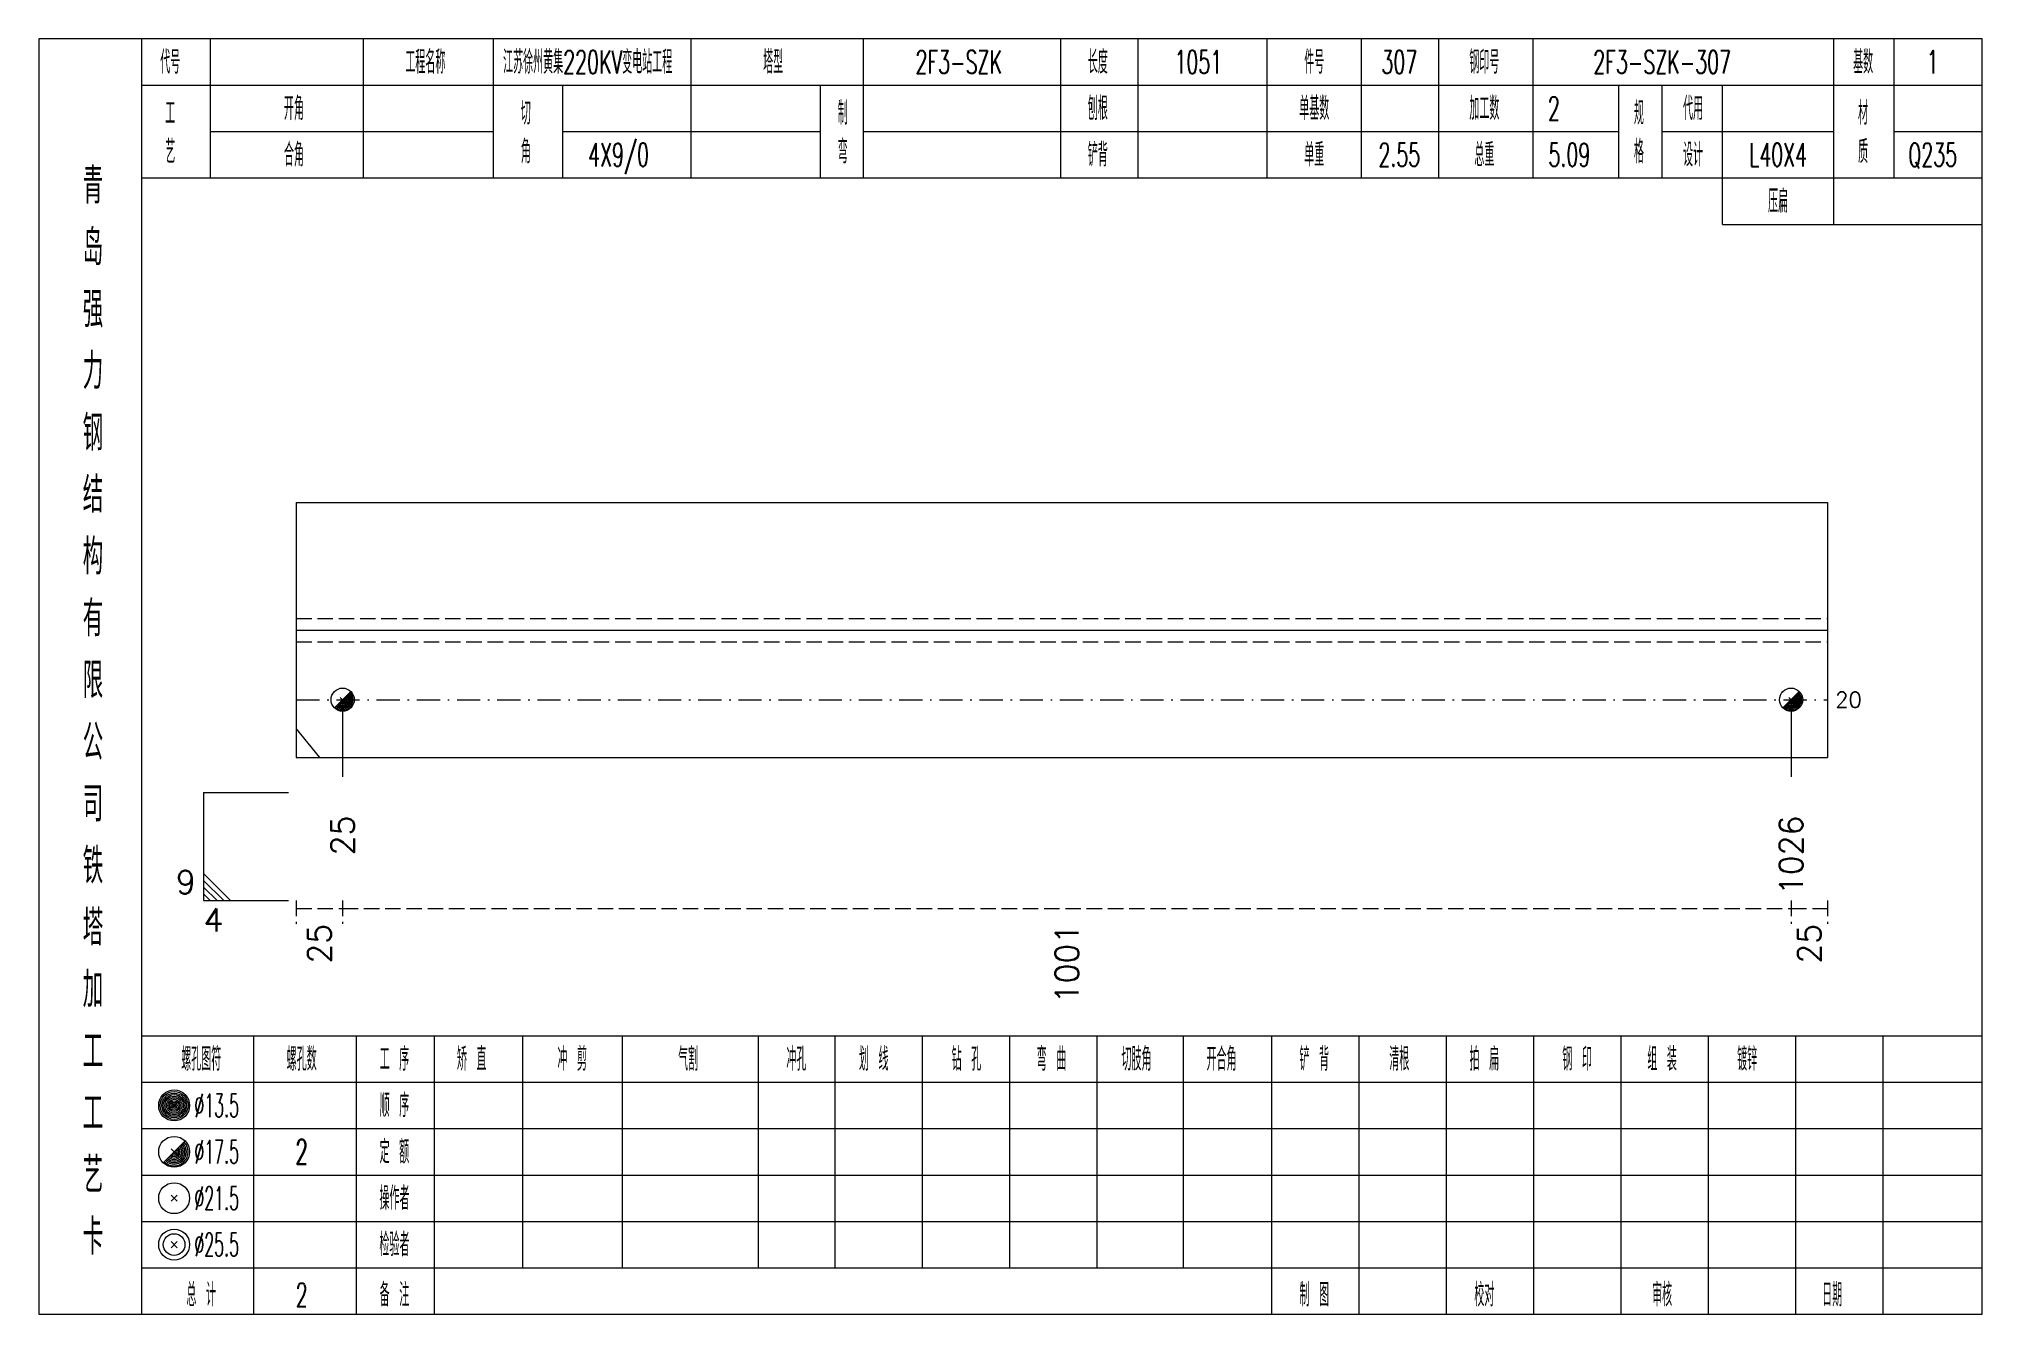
# Model space of a CAD drawing. Extents: x 0 to 4623, y -1159 to 4890.
# Drawn here: x 4048.2 to 4299.6, y 3375 to 3540 of the extents above; entities that cross this region are included whole.
import ezdxf
from ezdxf.enums import TextEntityAlignment as Align

# ---------------------------------------------------------------- set-up
doc = ezdxf.new("R2010")
doc.units = 0
doc.header["$MEASUREMENT"] = 0
doc.linetypes.add('一点画线', pattern=[5.2, 3, -1, 0.2, -1])
doc.linetypes.add('虚线', pattern=[2.75, 2, -0.75])
doc.layers.get('0').update_dxf_attribs({"linetype": 'CONTINUOUS', "lineweight": 25})
for name, color, linetype, lineweight in [('1', 7, 'CONTINUOUS', 25), ('4', 7, 'CONTINUOUS', 25), ('5', 7, 'CONTINUOUS', 25)]:
    doc.layers.add(name, color=color, linetype=linetype, lineweight=lineweight)
doc.styles.get("Standard").update_dxf_attribs({"font": 'simplex.shx', "width": 0.7, "height": 3, "bigfont": 'gbhzfs.shx'})

msp = doc.modelspace()

# ---------------------------------------------------------------- texts
at = {"color": 7, "linetype": 'Continuous', "lineweight": 13}
msp.add_text('20', height=2, dxfattribs=at).set_placement((4280.6, 3454.5), align=Align.MIDDLE_LEFT)
msp.add_text('9', height=3, dxfattribs=at).set_placement((4068.5, 3428.5), align=Align.BOTTOM_RIGHT)
msp.add_text('4', height=3, dxfattribs=at).set_placement((4069.5, 3427.5), align=Align.TOP_LEFT)
at = {"color": 8, "linetype": 'Continuous', "lineweight": 9}
for s, p in [('25', (4084.5, 3425.5)), ('1001', (4181.194, 3425.5)), ('25', (4277.244, 3425.5))]:
    msp.add_text(s, height=3, rotation=90, dxfattribs=at).set_placement(p, align=Align.MIDDLE_RIGHT)
at = {"layer": '1', "color": 7, "linetype": 'Continuous', "lineweight": 13}
for s, p in [('25', (4087.5, 3439.5)), ('1026', (4274.888, 3439.5))]:
    msp.add_text(s, height=3, rotation=90, dxfattribs=at).set_placement(p, align=Align.MIDDLE_RIGHT)
at = {"layer": '4', "color": 1, "linetype": 'Continuous', "lineweight": 13}
for s, height, width, p in [('代号', 3, 0.6, (4065.2, 3537)), ('工程名称', 3, 0.6, (4098.2, 3537)), ('江苏徐州黄集220KV变电站工程', 3, 0.6, (4119.2, 3537)), ('塔型', 3, 0.6, (4143.2, 3537)), ('2F3-SZK', 3, 0.6, (4167.2, 3537)), ('长度', 3, 0.6, (4185.2, 3537)), ('1051', 3, 0.6, (4198.2, 3537)), ('件号', 3, 0.6, (4213.2, 3537)), ('307', 3, 0.6, (4224.2, 3537)), ('钢印号', 3, 0.6, (4235.2, 3537)), ('2F3-SZK-307', 3, 0.6, (4258.2, 3537)), ('基数', 3, 0.6, (4284.2, 3537)), ('1', 3, 0.6, (4293.2, 3537)), ('开角', 3, 0.6, (4081.2, 3531)), ('制', 3, 0.6, (4152.2, 3530.4)), ('刨根', 3, 0.6, (4185.2, 3531)), ('单基数', 3, 0.6, (4213.2, 3531)), ('加工数', 3, 0.6, (4235.2, 3531)), ('2', 3, 0.6, (4244.2, 3531)), ('规', 3, 0.6, (4255.2, 3530.4)), ('代用', 3, 0.6, (4262.2, 3531)), ('材', 3, 0.6, (4284.2, 3530.4)), ('工', 3, 0.6, (4065.2, 3530.4)), ('切', 3, 0.6, (4111.2, 3530.4)), ('艺', 3, 0.6, (4065.2, 3525.4)), ('角', 3, 0.6, (4111.2, 3525.4)), ('弯', 3, 0.6, (4152.2, 3525.4)), ('格', 3, 0.6, (4255.2, 3525.4)), ('质', 3, 0.6, (4284.2, 3525.4)), ('合角', 3, 0.6, (4081.2, 3525)), ('4X9/0', 3, 0.6, (4123.2, 3525)), ('铲背', 3, 0.6, (4185.2, 3525)), ('单重', 3, 0.6, (4213.2, 3525)), ('2.55', 3, 0.6, (4224.2, 3525)), ('总重', 3, 0.6, (4235.2, 3525)), ('5.09', 3, 0.6, (4246.2, 3525)), ('设计', 3, 0.6, (4262.2, 3525)), ('L40X4', 3, 0.6, (4273.2, 3525)), ('Q235', 3, 0.6, (4293.2, 3525)), ('青', 4.6, 0.8, (4055.2, 3521)), ('压扁', 3, 0.6, (4273.2, 3519)), ('岛', 4.6, 0.8, (4055.2, 3513)), ('强', 4.6, 0.8, (4055.2, 3505)), ('力', 4.6, 0.8, (4055.2, 3497)), ('钢', 4.6, 0.8, (4055.2, 3489)), ('结', 4.6, 0.8, (4055.2, 3481)), ('构', 4.6, 0.8, (4055.2, 3473)), ('有', 4.6, 0.8, (4055.2, 3465)), ('限', 4.6, 0.8, (4055.2, 3457)), ('公', 4.6, 0.8, (4055.2, 3449)), ('司', 4.6, 0.8, (4055.2, 3441)), ('铁', 4.6, 0.8, (4055.2, 3433)), ('塔', 4.6, 0.8, (4055.2, 3425)), ('加', 4.6, 0.8, (4055.2, 3417)), ('工', 4.6, 0.8, (4055.2, 3409)), ('螺孔图符', 3, 0.6, (4069.2, 3408)), ('螺孔数', 3, 0.6, (4082.2, 3408)), ('工 序', 3, 0.6, (4094.2, 3408)), ('矫 直', 3, 0.6, (4104.2, 3408)), ('冲 剪', 3, 0.6, (4117.2, 3408)), ('气割', 3, 0.6, (4132.2, 3408)), ('冲孔', 3, 0.6, (4146.2, 3408)), ('划 线', 3, 0.6, (4156.2, 3408)), ('钻 孔', 3, 0.6, (4168.2, 3408)), ('弯 曲', 3, 0.6, (4179.2, 3408)), ('切肢角', 3, 0.6, (4190.2, 3408)), ('开合角', 3, 0.6, (4201.2, 3408)), ('铲 背', 3, 0.6, (4213.2, 3408)), ('清根', 3, 0.6, (4224.2, 3408)), ('拍 扁', 3, 0.6, (4235.2, 3408)), ('钢 印', 3, 0.6, (4247.2, 3408)), ('组 装', 3, 0.6, (4258.2, 3408)), ('镀锌', 3, 0.6, (4269.2, 3408)), ('工', 4.6, 0.8, (4055.2, 3401)), ('%%C13.5', 3, 0.5, (4071.2, 3402)), ('顺 序', 3, 0.6, (4094.2, 3402)), ('%%C17.5', 3, 0.5, (4071.2, 3396)), ('2', 3.2, 0.6, (4082.2, 3396)), ('定 额', 3, 0.6, (4094.2, 3396)), ('艺', 4.6, 0.8, (4055.2, 3393)), ('%%C21.5', 3, 0.5, (4071.2, 3390)), ('操作者', 3, 0.6, (4094.2, 3390)), ('卡', 4.6, 0.8, (4055.2, 3385)), ('%%C25.5', 3, 0.5, (4071.2, 3384)), ('检验者', 3, 0.6, (4094.2, 3384)), ('总 计', 3, 0.6, (4069.2, 3377.5)), ('2', 3, 0.6, (4082.2, 3377.5)), ('备 注', 3, 0.6, (4094.2, 3377.5)), ('制 图', 3, 0.6, (4213.2, 3377.5)), ('校对', 3, 0.6, (4235.2, 3377.5)), ('审核', 3, 0.6, (4258.2, 3377.5)), ('日期', 3, 0.6, (4280.2, 3377.5))]:
    msp.add_text(s, height=height, dxfattribs=dict(at, width=width)).set_placement(p, align=Align.MIDDLE_CENTER)

# ---------------------------------------------------------------- blocks, each defined once
blk = doc.blocks.new('孔17.5')
at = {"layer": '5', "color": 7, "linetype": 'Continuous', "lineweight": 13}
for p, q in [((-0.707, -0.707), (0.707, 0.707)), ((-0.2, 0.2), (0.2, -0.2))]:
    blk.add_line(p, q, dxfattribs=at)
blk.add_circle((0, 0), 1, dxfattribs=at)
for radius in [0.9, 0.8, 0.7, 0.6, 0.5, 0.4, 0.3, 0.2, 0.1]:
    blk.add_arc((0, 0), radius, 225, 45, dxfattribs=at)

# ---------------------------------------------------------------- linework, layer by layer
at = {"color": 7, "linetype": 'Continuous', "lineweight": 18}
for p, q in [((4081.5, 3480), (4081.5, 3447)), ((4081.5, 3480), (4279.6, 3480)), ((4279.6, 3480), (4279.6, 3447)), ((4081.5, 3463.5), (4279.6, 3463.5))]:
    msp.add_line(p, q, dxfattribs=at)
at = {"color": 1, "linetype": '虚线', "lineweight": 18}
for p, q in [((4081.5, 3465), (4279.6, 3465)), ((4081.5, 3462), (4279.6, 3462))]:
    msp.add_line(p, q, dxfattribs=at)
at = {"color": 3, "linetype": '一点画线', "lineweight": 13}
msp.add_line((4081.5, 3454.5), (4279.6, 3454.5), dxfattribs=at)
at = {"color": 7, "linetype": 'Continuous', "lineweight": 13}
for p, q in [((4087.5, 3454.5), (4087.5, 3444.5)), ((4274.888, 3454.5), (4274.888, 3444.5)), ((4081.5, 3450.713), (4084.5, 3447)), ((4069.5, 3442.5), (4080.5, 3442.5)), ((4069.5, 3442.5), (4069.5, 3428.5)), ((4073, 3428.5), (4069.5, 3432)), ((4072.125, 3428.5), (4069.5, 3431.125)), ((4071.25, 3428.5), (4069.5, 3430.25)), ((4070.375, 3428.5), (4069.5, 3429.375)), ((4069.5, 3428.5), (4080.5, 3428.5))]:
    msp.add_line(p, q, dxfattribs=at)
at = {"color": 8, "linetype": '虚线', "lineweight": 9}
for p, q in [((4081.5, 3428.5), (4081.5, 3425.5)), ((4081.5, 3427.5), (4087.5, 3427.5)), ((4087.5, 3428.5), (4087.5, 3425.5)), ((4087.5, 3428.5), (4087.5, 3425.5)), ((4087.5, 3427.5), (4274.888, 3427.5)), ((4274.888, 3428.5), (4274.888, 3425.5)), ((4274.888, 3428.5), (4274.888, 3425.5)), ((4274.888, 3427.5), (4279.6, 3427.5)), ((4279.6, 3428.5), (4279.6, 3425.5))]:
    msp.add_line(p, q, dxfattribs=at)
at = {"layer": '1', "color": 7, "linetype": 'Continuous', "lineweight": 18}
msp.add_line((4081.5, 3447), (4279.6, 3447), dxfattribs=at)
at = {"layer": '4', "color": 1, "linetype": 'Continuous', "lineweight": 18}
for p, q in [((4061.5, 3375), (4061.5, 3540)), ((4070.4, 3522), (4070.4, 3540)), ((4090.2, 3522), (4090.2, 3540)), ((4107, 3522), (4107, 3540)), ((4132.6, 3522), (4132.6, 3540)), ((4154.9, 3522), (4154.9, 3540)), ((4180.4, 3522), (4180.4, 3540)), ((4190.4, 3522), (4190.4, 3540)), ((4207.1, 3522), (4207.1, 3540)), ((4219.3, 3522), (4219.3, 3540)), ((4229.3, 3522), (4229.3, 3540)), ((4241.5, 3522), (4241.5, 3540)), ((4280.4, 3516), (4280.4, 3540)), ((4288.2, 3522), (4288.2, 3540)), ((4061.5, 3534), (4299.6, 3534)), ((4116, 3522), (4116, 3534)), ((4149.3, 3522), (4149.3, 3534)), ((4252.6, 3522), (4252.6, 3534)), ((4258.2, 3522), (4258.2, 3534)), ((4266, 3516), (4266, 3534)), ((4070.4, 3528), (4107, 3528)), ((4116, 3528), (4149.3, 3528)), ((4154.9, 3528), (4252.6, 3528)), ((4258.2, 3528), (4280.4, 3528)), ((4288.2, 3528), (4299.6, 3528)), ((4061.5, 3522), (4299.6, 3522)), ((4266, 3516), (4299.6, 3516)), ((4061.5, 3411), (4299.6, 3411)), ((4076, 3375), (4076, 3411)), ((4089.3, 3375), (4089.3, 3411)), ((4099.4, 3375), (4099.4, 3411)), ((4110.8, 3381), (4110.8, 3411)), ((4123.7, 3381), (4123.7, 3411)), ((4141.3, 3381), (4141.3, 3411)), ((4151.2, 3381), (4151.2, 3411)), ((4162.5, 3381), (4162.5, 3411)), ((4173.8, 3381), (4173.8, 3411)), ((4185.1, 3381), (4185.1, 3411)), ((4196.3, 3381), (4196.3, 3411)), ((4207.7, 3381), (4207.7, 3411)), ((4219, 3381), (4219, 3411)), ((4230.3, 3381), (4230.3, 3411)), ((4241.6, 3381), (4241.6, 3411)), ((4252.9, 3381), (4252.9, 3411)), ((4264.2, 3381), (4264.2, 3411)), ((4275.5, 3381), (4275.5, 3411)), ((4286.8, 3381), (4286.8, 3411)), ((4061.5, 3405), (4299.6, 3405)), ((4061.5, 3399), (4299.6, 3399)), ((4061.5, 3393), (4299.6, 3393)), ((4061.5, 3387), (4299.6, 3387)), ((4061.5, 3381), (4299.6, 3381)), ((4207.7, 3375), (4207.7, 3381)), ((4219, 3375), (4219, 3381)), ((4230.3, 3375), (4230.3, 3381)), ((4241.6, 3375), (4241.6, 3381)), ((4252.9, 3375), (4252.9, 3381)), ((4264.2, 3375), (4264.2, 3381)), ((4275.5, 3375), (4275.5, 3381)), ((4286.8, 3375), (4286.8, 3381))]:
    msp.add_line(p, q, dxfattribs=at)
at = {"layer": '4', "color": 7, "linetype": 'Continuous', "lineweight": 13}
for p, q in [((4065.5, 3401.8), (4065.9, 3402.2)), ((4065.9, 3401.8), (4065.5, 3402.2)), ((4064.286, 3394.586), (4067.114, 3397.414)), ((4065.3, 3396.4), (4066.1, 3395.6)), ((4065.3, 3389.6), (4066.1, 3390.4)), ((4065.3, 3390.4), (4066.1, 3389.6)), ((4065.3, 3383.6), (4066.1, 3384.4)), ((4065.3, 3384.4), (4066.1, 3383.6))]:
    msp.add_line(p, q, dxfattribs=at)
at = {"layer": '4', "color": 1, "linetype": 'Continuous', "lineweight": 18}
msp.add_lwpolyline([(4048.2, 3540), (4048.2, 3375), (4299.6, 3375), (4299.6, 3540)], close=True, dxfattribs=at)
at = {"layer": '4', "color": 7, "linetype": 'Continuous', "lineweight": 13}
for centre, radius in [((4065.7, 3402), 2), ((4065.7, 3402), 1.8), ((4065.7, 3402), 1.6), ((4065.7, 3402), 1.4), ((4065.7, 3402), 1.2), ((4065.7, 3402), 1), ((4065.7, 3402), 0.8), ((4065.7, 3402), 0.6), ((4065.7, 3402), 0.4), ((4065.7, 3402), 0.2), ((4065.7, 3396), 2), ((4065.7, 3390), 2), ((4065.7, 3384), 2), ((4065.7, 3384), 1.4)]:
    msp.add_circle(centre, radius, dxfattribs=at)
for radius in [1.8, 1.6, 1.4, 1.2, 1, 0.8, 0.6, 0.4, 0.2]:
    msp.add_arc((4065.7, 3396), radius, 225, 45, dxfattribs=at)

# ---------------------------------------------------------------- block references
at = {"layer": '1', "color": 7, "linetype": 'Continuous', "lineweight": 13, "xscale": 1.5, "yscale": 1.5, "zscale": 1.5}
for p in [(4087.5, 3454.5), (4274.888, 3454.5)]:
    msp.add_blockref('孔17.5', p, dxfattribs=at)

msp.set_redraw_order([(e.dxf.handle, doc.entitydb.next_handle()) for e in msp.query("TEXT MTEXT ATTDEF DIMENSION ARC_DIMENSION")])  # texts and dimensions are drawn at this point

doc.saveas('drawing.dxf')
